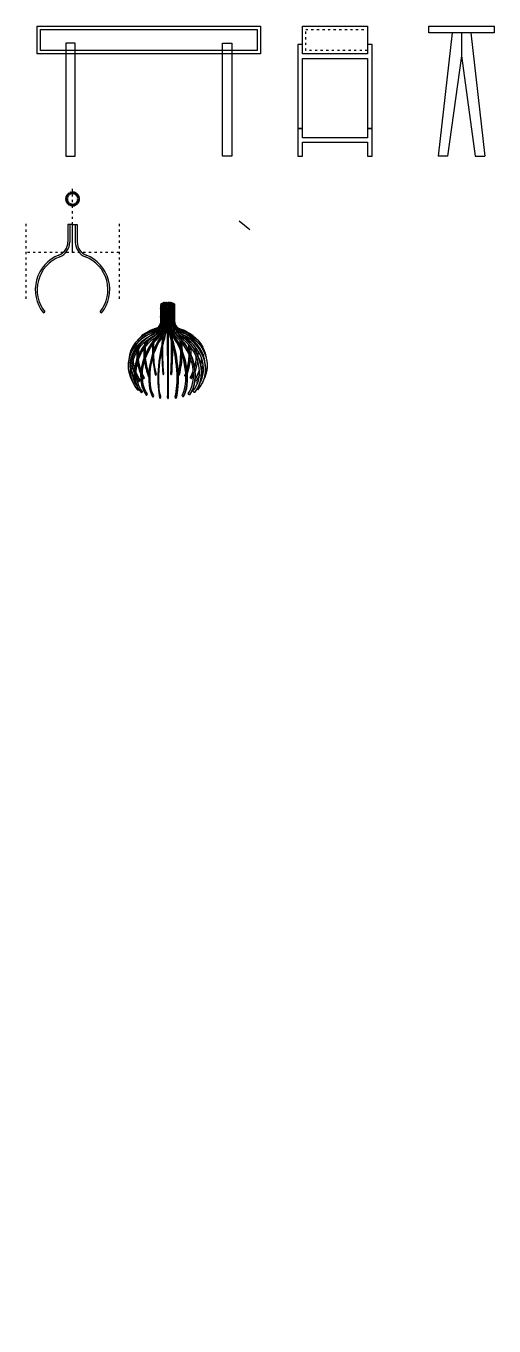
# Model space of a CAD drawing. Header units: millimetres. Extents: x 7085 to 25803, y -5245 to 9436.
# Drawn here: x 23289 to 25803, y -5245 to 1739 of the extents above; entities that cross this region are included whole.
import ezdxf

# ---------------------------------------------------------------- set-up
doc = ezdxf.new("R2010")
doc.units = ezdxf.units.MM
doc.linetypes.add('ACAD_ISO03W100', pattern=[30, 12, -18])
doc.layers.add('PV-1206', color=7, linetype='Continuous')

# ---------------------------------------------------------------- blocks, each defined once
blk = doc.blocks.new('*U47')
at = {"layer": 'PV-1206'}
for p, q in [((15239.6, -9907.1, 5464.9), (15239.5, -9907.6, 5463.8)), ((15282.2, -9880.9, 5578.7), (15281.5, -9880.9, 5577.7)), ((15340.3, -9895.5, 5642), (15339.1, -9895, 5641)), ((15381.6, -9916.1, 5668.4), (15380, -9915.1, 5667.5)), ((15460.1, -9912, 5797.1), (15438.5, -9937.5, 5717.2)), ((15460.3, -9914, 5793.8), (15438.8, -9939.5, 5713.9)), ((15462.4, -9917.4, 5790.8), (15440.8, -9942.9, 5710.9)), ((15454.7, -9918.7, 5776.5), (15455.4, -9917.9, 5779.1)), ((15454.8, -9918.2, 5777.6), (15455.5, -9917.4, 5780.1)), ((15454.9, -9918.1, 5778), (15455.6, -9917.3, 5780.6)), ((15460, -9912.5, 5796.1), (15455.4, -9917.9, 5779.1)), ((15456.3, -9918.7, 5779.1), (15455.4, -9917.9, 5779.1)), ((15455.5, -9917.4, 5780.1), (15455.5, -9917.4, 5780.1)), ((15460.8, -9915, 5792.8), (15456.2, -9920.4, 5775.8)), ((15460.1, -9912, 5797.1), (15460, -9912.5, 5796.1)), ((15467.6, -9918.9, 5796.3), (15460, -9912.5, 5796.1)), ((15467.8, -9918.4, 5797.4), (15460.1, -9912, 5797.1)), ((15460.9, -9911.5, 5799.4), (15460.3, -9912.2, 5797.2)), ((15460.3, -9914, 5793.8), (15460.8, -9915, 5792.8)), ((15467.9, -9919.8, 5795), (15460.3, -9914, 5793.8)), ((15468.3, -9920.7, 5794), (15460.8, -9915, 5792.8)), ((15461.6, -9911.5, 5800.5), (15460.9, -9911.5, 5799.4)), ((15468.3, -9918.1, 5798.8), (15460.9, -9911.5, 5799.4)), ((15469, -9918.1, 5799.8), (15461.6, -9911.5, 5800.5)), ((15462.4, -9917.4, 5790.8), (15463.4, -9918.8, 5789.9)), ((15469.3, -9922.2, 5792.7), (15462.4, -9917.4, 5790.8)), ((15463.4, -9912.4, 5801.7), (15463.1, -9912.8, 5800.4)), ((15464.6, -9912.9, 5802.6), (15463.4, -9912.4, 5801.7)), ((15470, -9918.7, 5800.2), (15463.4, -9912.4, 5801.7)), ((15471.2, -9919.2, 5801.1), (15464.6, -9912.9, 5802.6)), ((15467.7, -9914.4, 5804.6), (15467.1, -9915.2, 5802.1)), ((15469.4, -9915.4, 5805.4), (15467.7, -9914.4, 5804.6)), ((15473.1, -9920.2, 5802.3), (15467.7, -9914.4, 5804.6)), ((15467.7, -9918.8, 5796.4), (15468.3, -9918.1, 5798.8)), ((15469, -9918.1, 5799.8), (15468.3, -9918.1, 5798.8)), ((15474.7, -9921.1, 5803.2), (15469.4, -9915.4, 5805.4)), ((15473.3, -9917.9, 5807), (15472.6, -9918.8, 5804.1)), ((15475.4, -9919.2, 5807.6), (15473.3, -9917.9, 5807)), ((15477.1, -9922.6, 5804.1), (15473.3, -9917.9, 5807)), ((15251.2, -9964.9, 5377), (15251.6, -9965.9, 5376)), ((15252.9, -9968.4, 5373.4), (15256.9, -9969.9, 5376.9)), ((15261.8, -9957.4, 5407.3), (15262.7, -9957.8, 5408)), ((15262.5, -9983.4, 5360.9), (15263.5, -9984.8, 5360)), ((15263.4, -9957.8, 5409), (15262.7, -9957.8, 5408)), ((15263.5, -9984.8, 5360), (15270.4, -9986.8, 5366.8)), ((15268.5, -9958.1, 5416.5), (15275.1, -9961.3, 5420.7)), ((15276.3, -9961.8, 5421.6), (15275.1, -9961.3, 5420.7)), ((15288.7, -9968.1, 5429.3), (15294.3, -9970.9, 5432.9)), ((15290.4, -9969.1, 5430.2), (15288.7, -9968.1, 5429.3)), ((15290.4, -9969.1, 5430.2), (15296, -9971.9, 5433.8)), ((15296, -9971.9, 5433.8), (15294.3, -9970.9, 5432.9)), ((15314.6, -9984.3, 5439.8), (15314.9, -9984.4, 5440)), ((15314.9, -9984.5, 5439.9), (15314.6, -9984.3, 5439.8)), ((15410.2, -9934, 5679.8), (15408.2, -9932.6, 5679.2)), ((15443.2, -9932.3, 5733.9), (15438.4, -9938, 5716.2)), ((15444, -9934.8, 5730.7), (15439.2, -9940.4, 5712.9)), ((15446.6, -9938.6, 5727.7), (15441.8, -9944.2, 5710)), ((15443.2, -9932.3, 5733.9), (15443.9, -9931.5, 5736.5)), ((15443.3, -9931.8, 5735), (15444, -9931, 5737.5)), ((15443.3, -9931.8, 5735), (15443.3, -9931.8, 5735)), ((15443.4, -9931.7, 5735.4), (15444.1, -9930.8, 5738)), ((15443.6, -9933.8, 5731.7), (15444.2, -9933, 5734.2)), ((15443.6, -9933.8, 5731.7), (15443.6, -9933.8, 5731.7)), ((15454.7, -9918.7, 5776.5), (15443.9, -9931.5, 5736.5)), ((15444.9, -9932.3, 5736.5), (15443.9, -9931.5, 5736.5)), ((15444, -9931, 5737.5), (15444, -9931, 5737.5)), ((15444, -9934.8, 5730.7), (15444.7, -9934, 5733.2)), ((15444.2, -9933, 5734.2), (15444.3, -9933, 5734.2)), ((15465.8, -9922.3, 5787.2), (15444.3, -9947.8, 5707.2)), ((15455.5, -9921.2, 5773.2), (15444.7, -9934, 5733.2)), ((15446.9, -9935.7, 5733.6), (15444.7, -9934, 5733.2)), ((15445.6, -9937.2, 5728.6), (15446.3, -9936.4, 5731.2)), ((15445.6, -9937.2, 5728.6), (15445.6, -9937.2, 5728.6)), ((15450.8, -9943.5, 5725.3), (15445.7, -9949.4, 5706.5)), ((15446.3, -9936.4, 5731.2), (15446.3, -9936.4, 5731.2)), ((15446.6, -9938.6, 5727.7), (15447.3, -9937.8, 5730.3)), ((15447.6, -9966.6, 5677.9), (15447.1, -9966.2, 5677.9)), ((15458.1, -9925, 5770.3), (15447.3, -9937.8, 5730.3)), ((15450.7, -9940.1, 5731.2), (15447.3, -9937.8, 5730.3)), ((15449.5, -9963.2, 5687.2), (15449, -9962.8, 5687.2)), ((15449.3, -9941.8, 5726), (15450, -9941, 5728.5)), ((15449.3, -9941.8, 5726), (15449.3, -9941.8, 5726)), ((15470.9, -9927.8, 5785.1), (15449.4, -9953.2, 5705.2)), ((15450, -9941, 5728.5), (15450, -9941, 5728.5)), ((15450.8, -9943.5, 5725.3), (15451.5, -9942.7, 5727.8)), ((15456.3, -9949.1, 5723.4), (15451.3, -9955.1, 5704.7)), ((15462.3, -9929.9, 5767.8), (15451.5, -9942.7, 5727.8)), ((15456, -9945.4, 5729.8), (15451.5, -9942.7, 5727.8)), ((15454.4, -9947.3, 5723.9), (15455.1, -9946.5, 5726.5)), ((15454.4, -9947.3, 5723.9), (15454.4, -9947.3, 5723.9)), ((15454.8, -9918.2, 5777.6), (15454.8, -9918.3, 5777.6)), ((15455, -9920.3, 5774.3), (15455.7, -9919.5, 5776.8)), ((15455, -9920.3, 5774.3), (15455, -9920.3, 5774.3)), ((15455.1, -9946.5, 5726.5), (15455.1, -9946.5, 5726.5)), ((15455.5, -9921.2, 5773.3), (15456.2, -9920.4, 5775.8)), ((15460.7, -9953.3, 5722.6), (15455.6, -9959.2, 5703.9)), ((15455.7, -9919.5, 5776.8), (15455.7, -9919.5, 5776.8)), ((15455.7, -9957.2, 5707.8), (15459.7, -9952.4, 5722.8)), ((15458.4, -9922.1, 5776.1), (15456.2, -9920.4, 5775.8)), ((15456.3, -9949.1, 5723.4), (15457, -9948.3, 5726)), ((15467.8, -9935.6, 5766), (15457, -9948.3, 5726)), ((15461.5, -9950.4, 5729.1), (15457, -9948.3, 5726)), ((15457.1, -9923.7, 5771.2), (15457.8, -9922.9, 5773.8)), ((15457.1, -9923.7, 5771.2), (15457.1, -9923.7, 5771.2)), ((15457.8, -9922.9, 5773.8), (15457.8, -9922.9, 5773.8)), ((15479.3, -9935.7, 5783.5), (15457.8, -9961.2, 5703.6)), ((15458.1, -9925, 5770.3), (15458.8, -9924.2, 5772.9)), ((15463.4, -9918.8, 5789.9), (15458.8, -9924.2, 5772.9)), ((15462.2, -9926.6, 5773.8), (15458.8, -9924.2, 5772.9)), ((15460.5, -9961.6, 5707.1), (15464.6, -9956.8, 5722.2)), ((15460.7, -9953.3, 5722.6), (15461.4, -9952.5, 5725.2)), ((15460.7, -9953.3, 5722.6), (15460.7, -9953.3, 5722.6)), ((15460.8, -9928.2, 5768.6), (15461.5, -9927.4, 5771.1)), ((15460.8, -9928.2, 5768.6), (15460.8, -9928.2, 5768.6)), ((15472.1, -9939.7, 5765.2), (15461.4, -9952.4, 5725.2)), ((15461.4, -9952.5, 5725.2), (15461.4, -9952.5, 5725.2)), ((15461.5, -9927.4, 5771.1), (15461.5, -9927.4, 5771.1)), ((15461.5, -9950.4, 5729.1), (15471.2, -9938.8, 5765.3)), ((15462.3, -9929.9, 5767.8), (15463, -9929.1, 5770.4)), ((15467.6, -9959.4, 5722.1), (15462.6, -9965.4, 5703.4)), ((15462.8, -9955.2, 5722.4), (15463.5, -9954.4, 5724.9)), ((15467.3, -9924, 5786.4), (15463, -9929.1, 5770.4)), ((15467.5, -9931.8, 5772.4), (15463, -9929.1, 5770.4)), ((15470.3, -9923.6, 5791.8), (15463.4, -9918.8, 5789.9)), ((15463.4, -9964.2, 5706.9), (15467.5, -9959.4, 5722.1)), ((15466.3, -9954.9, 5728.4), (15463.5, -9954.4, 5724.9)), ((15486.4, -9941.9, 5783.3), (15464.9, -9967.3, 5703.4)), ((15467.3, -9924, 5786.4), (15465.8, -9922.3, 5787.2)), ((15471.7, -9925.9, 5789.8), (15465.8, -9922.3, 5787.2)), ((15465.9, -9933.7, 5766.5), (15466.6, -9932.9, 5769.1)), ((15465.9, -9933.7, 5766.5), (15465.9, -9933.7, 5766.5)), ((15466.3, -9954.9, 5728.4), (15476.1, -9943.2, 5764.8)), ((15466.6, -9932.9, 5769.1), (15466.6, -9932.9, 5769.1)), ((15467.3, -9919.3, 5794.9), (15467.6, -9918.9, 5796.3)), ((15473.2, -9927.5, 5789.1), (15467.3, -9924, 5786.4)), ((15467.8, -9918.4, 5797.4), (15467.6, -9918.9, 5796.3)), ((15467.6, -9959.4, 5722.1), (15468.3, -9958.6, 5724.7)), ((15467.7, -9919.6, 5795), (15469, -9918.1, 5799.8)), ((15467.8, -9935.6, 5766), (15468.5, -9934.8, 5768.6)), ((15467.9, -9919.8, 5795), (15468.3, -9920.7, 5794)), ((15467.9, -9921.3, 5792.3), (15468.3, -9920.7, 5794)), ((15468.3, -9920.7, 5794), (15470, -9918.7, 5800.2)), ((15479.1, -9945.9, 5764.7), (15468.3, -9958.6, 5724.7)), ((15468.3, -9958.6, 5724.7), (15469.2, -9957.4, 5728.2)), ((15472.8, -9929.6, 5784.6), (15468.5, -9934.8, 5768.6)), ((15472.9, -9936.8, 5771.7), (15468.5, -9934.8, 5768.6)), ((15468.7, -9968.6, 5707.1), (15472.8, -9963.7, 5722.3)), ((15468.9, -9921.9, 5792.6), (15471.2, -9919.2, 5801.1)), ((15469.2, -9957.4, 5728.2), (15479, -9945.8, 5764.7)), ((15469.3, -9922.2, 5792.7), (15470.3, -9923.6, 5791.8)), ((15469.5, -9924.5, 5788.8), (15470.3, -9923.6, 5791.8)), ((15474.8, -9965.4, 5722.4), (15469.8, -9971.3, 5703.7)), ((15469.9, -9961.4, 5722.1), (15470.6, -9960.5, 5724.7)), ((15469.9, -9961.4, 5722.1), (15469.9, -9961.4, 5722.1)), ((15471.2, -9919.2, 5801.1), (15470, -9918.7, 5800.2)), ((15470.2, -9923.5, 5791.9), (15473.1, -9920.2, 5802.3)), ((15470.6, -9960.5, 5724.7), (15470.6, -9960.5, 5724.7)), ((15472.8, -9929.6, 5784.6), (15470.9, -9927.8, 5785.1)), ((15475.4, -9929.8, 5788.2), (15470.9, -9927.8, 5785.1)), ((15471, -9925.5, 5789.5), (15474.7, -9921.1, 5803.2)), ((15473.2, -9927.5, 5789.1), (15471.7, -9925.9, 5789.8)), ((15472.1, -9939.7, 5765.2), (15472.8, -9938.9, 5767.8)), ((15472.1, -9939.7, 5765.2), (15472.2, -9939.7, 5765.2)), ((15493.6, -9947.7, 5783.9), (15472.1, -9973.1, 5704)), ((15472.4, -9928.4, 5786.1), (15473.2, -9927.5, 5789.1)), ((15477.3, -9931.7, 5787.7), (15472.8, -9929.6, 5784.6)), ((15477.2, -9933.8, 5783.8), (15472.8, -9938.9, 5767.8)), ((15472.8, -9938.9, 5767.8), (15472.8, -9938.9, 5767.8)), ((15472.9, -9936.8, 5771.7), (15477.3, -9931.7, 5787.7)), ((15474.7, -9921.1, 5803.2), (15473.1, -9920.2, 5802.3)), ((15473.1, -9927.4, 5789.1), (15477.1, -9922.6, 5804.1)), ((15473.6, -9950.5, 5747.7), (15478.2, -9945.1, 5764.7)), ((15473.9, -9972.5, 5707.9), (15477.9, -9967.8, 5722.8)), ((15474.3, -9941.7, 5764.9), (15475, -9940.8, 5767.5)), ((15474.5, -9961.8, 5728.4), (15484.3, -9950.2, 5764.8)), ((15475.5, -9964.6, 5725), (15474.5, -9961.8, 5728.4)), ((15474.8, -9929.1, 5788.7), (15479.1, -9924, 5804.8)), ((15474.8, -9965.4, 5722.4), (15475.5, -9964.6, 5725)), ((15477.7, -9941.3, 5771), (15475, -9940.8, 5767.5)), ((15479.1, -9924, 5804.8), (15475.4, -9919.2, 5807.6)), ((15477.3, -9931.7, 5787.7), (15475.4, -9929.8, 5788.2)), ((15486.3, -9951.8, 5765), (15475.5, -9964.6, 5725)), ((15477.6, -9931.1, 5789.4), (15475.8, -9927.9, 5792.4)), ((15481.9, -9970.7, 5723.6), (15476.8, -9976.7, 5704.8)), ((15479.1, -9924, 5804.8), (15477.1, -9922.6, 5804.1)), ((15477.1, -9967.2, 5722.7), (15477.8, -9966.3, 5725.3)), ((15477.1, -9967.1, 5722.7), (15477.1, -9967.2, 5722.7)), ((15477.2, -9933.8, 5783.8), (15479.3, -9935.7, 5783.5)), ((15479.9, -9934.2, 5787.2), (15477.2, -9933.8, 5783.8)), ((15477.6, -9931.1, 5789.4), (15481.9, -9926, 5805.4)), ((15477.7, -9941.3, 5771), (15482.1, -9936.2, 5787)), ((15477.8, -9966.3, 5725.3), (15477.8, -9966.3, 5725.3)), ((15479.9, -9922.5, 5808.7), (15478.9, -9923.7, 5804.9)), ((15478.9, -9955, 5747.6), (15483.5, -9949.5, 5764.8)), ((15480.5, -9954.6, 5750.9), (15478.9, -9955, 5747.6)), ((15500.5, -9952.7, 5785.3), (15479, -9978.2, 5705.4)), ((15479.1, -9945.9, 5764.7), (15479.8, -9945, 5767.2)), ((15482.1, -9936.2, 5787), (15479.3, -9935.7, 5783.5)), ((15479.7, -9965.7, 5729.2), (15489.4, -9954.2, 5765.4)), ((15482.6, -9969.9, 5726.1), (15479.7, -9965.7, 5729.2)), ((15479.8, -9932.7, 5789.8), (15484.1, -9927.6, 5805.8)), ((15484.1, -9939.9, 5783.3), (15479.8, -9945, 5767.2)), ((15479.8, -9945, 5767.2), (15480.7, -9943.8, 5770.8)), ((15482.1, -9924.1, 5809.1), (15479.9, -9922.5, 5808.7)), ((15481.9, -9926, 5805.4), (15479.9, -9922.5, 5808.7)), ((15479.9, -9934.2, 5787.2), (15482.1, -9936.2, 5787)), ((15480.7, -9943.8, 5770.8), (15485, -9938.7, 5786.8)), ((15481.4, -9947.8, 5764.7), (15482.1, -9947, 5767.3)), ((15481.4, -9947.8, 5764.7), (15481.4, -9947.8, 5764.7)), ((15484.1, -9927.6, 5805.8), (15481.9, -9926, 5805.4)), ((15481.9, -9970.7, 5723.6), (15482.6, -9969.9, 5726.1)), ((15484.1, -9927.6, 5805.8), (15482.1, -9924.1, 5809.1)), ((15482.1, -9947, 5767.3), (15482.1, -9947, 5767.3)), ((15493.4, -9957.1, 5766.1), (15482.6, -9969.9, 5726.1)), ((15487, -9927.9, 5809.7), (15482.7, -9933.1, 5793.7)), ((15482.8, -9935.1, 5790.2), (15487.1, -9930, 5806.2)), ((15488.3, -9975.1, 5725.5), (15483.5, -9980.8, 5707.7)), ((15483.7, -9959.5, 5746.9), (15488.7, -9953.6, 5765.3)), ((15484.7, -9959.8, 5747.8), (15483.7, -9959.5, 5746.9)), ((15484, -9972.2, 5724.1), (15484.7, -9971.4, 5726.6)), ((15484, -9972.2, 5724.1), (15484, -9972.2, 5724.1)), ((15485, -9938.7, 5786.8), (15484.1, -9939.9, 5783.3)), ((15484.1, -9939.9, 5783.3), (15486.4, -9941.9, 5783.3)), ((15484.7, -9971.4, 5726.7), (15484.7, -9971.4, 5726.6)), ((15485, -9938.7, 5786.8), (15487.3, -9940.7, 5786.8)), ((15485.1, -9936.9, 5790.3), (15489.4, -9931.8, 5806.3)), ((15506.9, -9956.5, 5788.4), (15485.4, -9981.9, 5708.5)), ((15489, -9974.3, 5728), (15485.6, -9970.4, 5729.9)), ((15486, -9948.2, 5771), (15490.3, -9943.1, 5787)), ((15487, -9951, 5767.6), (15486, -9948.2, 5771)), ((15486.3, -9951.8, 5765), (15487, -9951, 5767.6)), ((15487.3, -9940.7, 5786.8), (15486.4, -9941.9, 5783.3)), ((15487, -9927.9, 5809.7), (15489.3, -9929.8, 5809.9)), ((15487.1, -9930, 5806.2), (15487, -9927.9, 5809.7)), ((15491.3, -9945.9, 5783.6), (15487, -9951, 5767.6)), ((15487.1, -9930, 5806.2), (15489.4, -9931.8, 5806.3)), ((15488.1, -9939.5, 5790.3), (15492.4, -9934.3, 5806.4)), ((15488.3, -9975.1, 5725.5), (15489, -9974.3, 5728)), ((15488.6, -9953.6, 5765.3), (15489.3, -9952.8, 5767.8)), ((15488.6, -9953.6, 5765.3), (15488.6, -9953.6, 5765.3)), ((15499.8, -9961.6, 5768), (15489, -9974.3, 5728)), ((15493.7, -9978.3, 5728), (15489, -9984, 5710.2)), ((15489.4, -9931.8, 5806.3), (15489.3, -9929.8, 5809.9)), ((15489.3, -9952.8, 5767.8), (15489.3, -9952.8, 5767.8)), ((15490.2, -9976.3, 5726.2), (15490.9, -9975.5, 5728.7)), ((15490.2, -9976.3, 5726.2), (15490.2, -9976.3, 5726.2)), ((15490.3, -9941.4, 5790.2), (15494.7, -9936.3, 5806.2)), ((15492.2, -9941, 5793.7), (15490.3, -9941.4, 5790.2)), ((15490.3, -9943.1, 5787), (15491.3, -9945.9, 5783.6)), ((15490.3, -9943.1, 5787), (15492.6, -9944.9, 5787.3)), ((15511.9, -9959.2, 5791), (15490.4, -9984.7, 5711.1)), ((15490.9, -9975.5, 5728.8), (15490.9, -9975.5, 5728.7)), ((15491.2, -9952.2, 5771.8), (15495.5, -9947.1, 5787.8)), ((15494.1, -9956.3, 5768.7), (15491.2, -9952.2, 5771.8)), ((15491.3, -9945.9, 5783.6), (15493.6, -9947.7, 5783.9)), ((15494.4, -9977.5, 5730.5), (15491.6, -9974.6, 5731.4)), ((15496.5, -9935.9, 5809.8), (15492.2, -9941, 5793.7)), ((15492.4, -9934.3, 5806.4), (15494.2, -9934, 5809.9)), ((15492.4, -9934.3, 5806.4), (15494.7, -9936.3, 5806.2)), ((15492.6, -9944.9, 5787.3), (15493.6, -9947.7, 5783.9)), ((15497.8, -9980.1, 5730.9), (15493, -9985.8, 5713.2)), ((15493.1, -9944, 5789.9), (15497.5, -9938.9, 5805.9)), ((15493.4, -9957.1, 5766.2), (15494.1, -9956.3, 5768.7)), ((15493.7, -9978.3, 5728), (15494.4, -9977.5, 5730.5)), ((15515.5, -9960.6, 5794.1), (15494, -9986, 5714.2)), ((15498.4, -9951.2, 5784.7), (15494.1, -9956.3, 5768.7)), ((15494.2, -9934, 5809.9), (15496.5, -9935.9, 5809.8)), ((15505.2, -9964.8, 5770.5), (15494.4, -9977.5, 5730.5)), ((15494.7, -9936.3, 5806.2), (15496.5, -9935.9, 5809.8)), ((15495.2, -9945.9, 5789.5), (15499.5, -9940.8, 5805.5)), ((15498.7, -9947.1, 5792.7), (15495.2, -9945.9, 5789.5)), ((15495.2, -9979.1, 5728.9), (15495.9, -9978.2, 5731.4)), ((15495.2, -9979.1, 5728.9), (15495.2, -9979.1, 5728.9)), ((15500.2, -9980.4, 5734.2), (15495.4, -9986, 5716.5)), ((15495.5, -9947.1, 5787.8), (15498.4, -9951.2, 5784.7)), ((15495.5, -9947.1, 5787.8), (15497.6, -9948.6, 5788.4)), ((15495.5, -9958.7, 5766.7), (15496.2, -9957.9, 5769.2)), ((15495.5, -9958.7, 5766.7), (15495.5, -9958.7, 5766.7)), ((15517.4, -9960.3, 5797.4), (15495.8, -9985.8, 5717.5)), ((15495.9, -9978.2, 5731.4), (15495.9, -9978.2, 5731.4)), ((15496.2, -9957.8, 5769.2), (15496.2, -9957.9, 5769.2)), ((15498.5, -9979.3, 5733.5), (15496.5, -9977.5, 5733.8)), ((15500.5, -9960.7, 5770.6), (15497.1, -9956.8, 5772.5)), ((15497.5, -9938.9, 5805.9), (15501.1, -9940.1, 5809.2)), ((15497.5, -9938.9, 5805.9), (15499.5, -9940.8, 5805.5)), ((15497.6, -9948.3, 5788.8), (15502, -9943.2, 5804.9)), ((15497.6, -9948.6, 5788.4), (15500.5, -9952.7, 5785.3)), ((15497.8, -9980.1, 5730.9), (15498.5, -9979.3, 5733.5)), ((15498.4, -9951.2, 5784.7), (15500.5, -9952.7, 5785.3)), ((15509.3, -9966.6, 5773.5), (15498.5, -9979.3, 5733.5)), ((15498.7, -9980.4, 5732), (15499.4, -9979.6, 5734.5)), ((15498.7, -9980.4, 5732), (15498.7, -9980.4, 5732)), ((15499.3, -9950.1, 5788.2), (15503.7, -9945, 5804.3)), ((15500.1, -9950.5, 5788.6), (15499.3, -9950.1, 5788.2)), ((15499.4, -9979.6, 5734.5), (15499.4, -9979.6, 5734.5)), ((15499.5, -9940.8, 5805.5), (15503.1, -9942.1, 5808.8)), ((15499.5, -9951.2, 5786.4), (15500.5, -9950, 5790.2)), ((15499.8, -9961.6, 5768), (15500.5, -9960.7, 5770.6)), ((15500.9, -9979.6, 5736.8), (15500, -9978.8, 5736.8)), ((15500.2, -9980.4, 5734.2), (15500.9, -9979.6, 5736.8)), ((15502.3, -9951.2, 5790.9), (15500.5, -9950, 5790.2)), ((15500.5, -9950, 5790.2), (15505.1, -9955.3, 5787.6)), ((15505.1, -9955.3, 5787.6), (15500.5, -9960.7, 5770.6)), ((15500.6, -9980.2, 5735.3), (15501.3, -9979.3, 5737.8)), ((15500.6, -9980.1, 5735.3), (15500.6, -9980.2, 5735.3)), ((15500.7, -9980.1, 5735.4), (15501.4, -9979.3, 5738)), ((15511.7, -9966.8, 5776.7), (15500.9, -9979.6, 5736.8)), ((15501.1, -9940.1, 5809.2), (15503.1, -9942.1, 5808.8)), ((15501.3, -9979.3, 5737.8), (15501.3, -9979.3, 5737.8)), ((15501.7, -9962.7, 5768.8), (15502.4, -9961.9, 5771.3)), ((15501.7, -9962.7, 5768.8), (15501.7, -9962.7, 5768.8)), ((15502, -9943.2, 5804.9), (15507.2, -9946, 5807.8)), ((15502, -9943.2, 5804.9), (15503.7, -9945, 5804.3)), ((15503.1, -9942.1, 5808.8), (15502.1, -9943.3, 5804.9)), ((15502.3, -9951.1, 5790.9), (15505.6, -9947.2, 5803.3)), ((15502.3, -9951.2, 5790.9), (15506.9, -9956.5, 5788.4)), ((15502.4, -9961.9, 5771.3), (15502.4, -9961.9, 5771.3)), ((15505.9, -9963.9, 5773.1), (15503.1, -9961.1, 5774)), ((15503.6, -9952.6, 5790.3), (15506.9, -9948.7, 5802.5)), ((15503.7, -9945, 5804.3), (15508.9, -9947.8, 5807.1)), ((15504, -9953.1, 5790), (15504.5, -9952.4, 5792)), ((15506, -9953.2, 5792.9), (15504.5, -9952.4, 5792)), ((15504.5, -9952.4, 5792), (15510.5, -9958.5, 5790.1)), ((15506.9, -9956.5, 5788.4), (15505.1, -9955.3, 5787.6)), ((15505.2, -9964.8, 5770.5), (15505.9, -9963.9, 5773.1)), ((15505.6, -9947.2, 5803.3), (15512.1, -9951.4, 5805.6)), ((15505.6, -9947.2, 5803.3), (15506.9, -9948.7, 5802.5)), ((15505.9, -9953.1, 5792.9), (15508.2, -9950.4, 5801.3)), ((15510.5, -9958.5, 5790.1), (15505.9, -9963.9, 5773.1)), ((15506, -9953.2, 5792.9), (15511.9, -9959.2, 5791)), ((15506.7, -9965.5, 5771.5), (15507.4, -9964.7, 5774)), ((15506.7, -9965.5, 5771.5), (15506.7, -9965.5, 5771.5)), ((15506.8, -9954, 5792.6), (15508.9, -9951.6, 5800.4)), ((15506.9, -9948.7, 5802.5), (15513.3, -9952.9, 5804.8)), ((15507.1, -9954.3, 5792.6), (15507.5, -9953.8, 5794.2)), ((15507.2, -9946, 5807.8), (15508.9, -9947.8, 5807.1)), ((15507.4, -9964.7, 5774), (15507.4, -9964.7, 5774)), ((15508.5, -9954.1, 5795.2), (15507.5, -9953.8, 5794.2)), ((15507.5, -9953.8, 5794.2), (15514.5, -9960.3, 5793.1)), ((15510, -9965.7, 5776.1), (15508, -9963.9, 5776.4)), ((15508.9, -9947.8, 5807.1), (15508.1, -9948.8, 5804.2)), ((15508.2, -9950.4, 5801.3), (15515.5, -9955.7, 5802.9)), ((15508.2, -9950.4, 5801.3), (15508.9, -9951.6, 5800.4)), ((15508.5, -9954, 5795.2), (15509.8, -9952.5, 5800.1)), ((15508.5, -9954.1, 5795.2), (15515.5, -9960.6, 5794.1)), ((15508.9, -9951.6, 5800.4), (15516.2, -9956.9, 5801.9)), ((15508.9, -9954.4, 5795.1), (15510, -9953.2, 5799)), ((15509, -9954.5, 5795.1), (15509.4, -9954.1, 5796.6)), ((15509.3, -9966.6, 5773.5), (15510, -9965.7, 5776.1)), ((15509.8, -9953.8, 5797.6), (15509.4, -9954.1, 5796.6)), ((15509.4, -9954.1, 5796.6), (15517, -9960.6, 5796.4)), ((15509.8, -9952.5, 5800.1), (15517.5, -9958.6, 5800.8)), ((15509.8, -9952.5, 5800.1), (15510, -9953.2, 5799)), ((15509.8, -9953.8, 5797.6), (15517.4, -9960.3, 5797.4)), ((15510, -9953.2, 5799), (15517.6, -9959.3, 5799.7)), ((15514.5, -9960.3, 5793.1), (15510, -9965.7, 5776.1)), ((15510.2, -9966.8, 5774.5), (15510.9, -9966, 5777.1)), ((15510.2, -9966.8, 5774.5), (15510.2, -9966.8, 5774.5)), ((15511.9, -9959.2, 5791), (15510.5, -9958.5, 5790.1)), ((15510.9, -9966, 5777.1), (15510.9, -9966, 5777.1)), ((15512.4, -9966, 5779.3), (15511.5, -9965.3, 5779.4)), ((15511.7, -9966.8, 5776.8), (15512.4, -9966, 5779.3)), ((15512.1, -9951.4, 5805.6), (15513.3, -9952.9, 5804.8)), ((15512.1, -9966.5, 5778), (15512.8, -9965.7, 5780.6)), ((15512.1, -9966.6, 5777.9), (15512.8, -9965.8, 5780.4)), ((15512.1, -9966.6, 5777.9), (15512.1, -9966.6, 5777.9)), ((15517, -9960.6, 5796.4), (15512.4, -9966, 5779.3)), ((15513.3, -9952.9, 5804.8), (15512.6, -9953.7, 5802.3)), ((15512.8, -9965.8, 5780.4), (15512.8, -9965.8, 5780.4)), ((15515.5, -9960.6, 5794.1), (15514.5, -9960.3, 5793.1)), ((15515.5, -9955.7, 5802.9), (15516.2, -9956.9, 5801.9)), ((15516.2, -9956.9, 5801.9), (15515.9, -9957.3, 5800.6)), ((15517.6, -9959.3, 5799.7), (15517, -9960, 5797.5)), ((15517.4, -9960.3, 5797.4), (15517, -9960.6, 5796.4)), ((15517.5, -9958.6, 5800.8), (15517.6, -9959.3, 5799.7)), ((15281.3, -10006.5, 5347.6), (15279.8, -10004.9, 5348.3)), ((15281.3, -10006.5, 5347.6), (15287.3, -10007.6, 5354.9)), ((15305.4, -10031.7, 5339), (15303.5, -10029.8, 5339.5)), ((15305.4, -10031.7, 5339), (15310.3, -10031.6, 5346.8)), ((15332, -10056.8, 5334), (15334.1, -10058.8, 5333.8)), ((15334.1, -10058.8, 5333.8), (15337.7, -10057.4, 5341.8)), ((15344.6, -10005.6, 5447.3), (15347.6, -10006.6, 5450.1)), ((15346.8, -10007.2, 5447.7), (15344.6, -10005.6, 5447.3)), ((15346.8, -10007.2, 5447.7), (15349.8, -10008.3, 5450.5)), ((15349.8, -10008.3, 5450.5), (15347.6, -10006.6, 5450.1)), ((15376.6, -10030.5, 5451.4), (15378.2, -10030.4, 5453.9)), ((15376.6, -10030.5, 5451.4), (15378.9, -10032.4, 5451.5)), ((15378.2, -10030.4, 5453.9), (15380.5, -10032.2, 5454.1)), ((15378.9, -10032.4, 5451.5), (15380.5, -10032.2, 5454.1)), ((15409.1, -10056.4, 5454.2), (15411.4, -10058.4, 5454.1)), ((15409.1, -10057.8, 5451.7), (15409.1, -10056.4, 5454.2)), ((15503.8, -10013.1, 5679.9), (15502.1, -10011.3, 5680.5)), ((15525.4, -10037.4, 5669), (15524.1, -10035.8, 5669.8)), ((15363.6, -10084.6, 5332.1), (15365.7, -10082, 5340.2)), ((15363.6, -10084.6, 5332.1), (15365.9, -10086.6, 5332.2)), ((15396.1, -10111.1, 5334.1), (15396.7, -10107.2, 5342.1)), ((15396.1, -10111.1, 5334.1), (15398.4, -10112.9, 5334.3)), ((15409.1, -10057.8, 5451.7), (15411.3, -10059.7, 5451.5)), ((15411.3, -10059.7, 5451.5), (15411.4, -10058.4, 5454.1)), ((15438.2, -10082.8, 5451), (15440.2, -10084.7, 5450.6)), ((15439.6, -10085.5, 5448.2), (15438.2, -10082.8, 5451)), ((15439.6, -10085.5, 5448.2), (15441.6, -10087.4, 5447.8)), ((15441.6, -10087.4, 5447.8), (15440.2, -10084.7, 5450.6)), ((15463.7, -10108, 5444.3), (15465.4, -10109.7, 5443.7)), ((15466.3, -10111.9, 5441.3), (15463.7, -10108, 5444.3)), ((15467.6, -10113.1, 5441.1), (15465.4, -10109.7, 5443.7)), ((15466.3, -10111.9, 5441.3), (15467.5, -10113.2, 5440.8)), ((15551.6, -10073, 5644.4), (15550.9, -10071.8, 5645.4)), ((15576.4, -10126, 5585.7), (15576.2, -10125.3, 5586.7)), ((15427.6, -10134.7, 5339.6), (15426.7, -10129.7, 5347.4)), ((15427.6, -10134.7, 5339.6), (15429.7, -10136.2, 5340.1)), ((15456.3, -10153.6, 5349.5), (15454.1, -10147.8, 5356.8)), ((15458.1, -10154.7, 5350.2), (15456.3, -10153.6, 5349.5)), ((15479.9, -10167.2, 5361.1), (15476.7, -10160.8, 5367.9)), ((15481.4, -10168, 5362), (15479.9, -10167.2, 5361.1)), ((15483.9, -10130.4, 5434.7), (15485.2, -10131.9, 5433.9)), ((15487.5, -10135.3, 5431.2), (15483.9, -10130.4, 5434.7)), ((15488.8, -10136.8, 5430.4), (15485.2, -10131.9, 5433.9)), ((15487.5, -10135.3, 5431.2), (15488.8, -10136.8, 5430.4)), ((15497.3, -10174.5, 5374.7), (15495.4, -10171.3, 5377.6)), ((15502.7, -10155.6, 5417.7), (15499.3, -10150.8, 5421)), ((15503.9, -10176.4, 5381.4), (15504.8, -10176.6, 5382.4)), ((15504.4, -10161.1, 5410.3), (15504.6, -10161.8, 5409.2)), ((15506.6, -10164.7, 5407.1), (15504.6, -10161.8, 5409.2)), ((15562.4, -10175.1, 5474.2), (15562.8, -10174.9, 5475.2))]:
    blk.add_line(p, q, dxfattribs=at)
at = {"layer": 'PV-1206', "extrusion": (-0.596103, -0.704479, 0.385188)}
for centre, major_axis, ratio, start_param, end_param in [((15398.8, -10023.4, 5498.7), (-159.3, 115.8, -34.9), 0.920316, -1.373807, 0.324884), ((15398.8, -10023.4, 5498.6), (-147.7, 58.5, -121.6), 0.874448, -1.852051, 0), ((15399.3, -10024.3, 5497.6), (-147.7, 58.5, -121.6), 0.874448, -1.852051, 0.02171), ((15398.9, -10022.9, 5499.7), (-159.3, 115.8, -34.9), 0.920316, -1.373807, 0), ((15399.3, -10024.4, 5497.6), (-120.6, 15.2, -158.8), 0.773636, -2.116004, -0.242243), ((15400.3, -10025.7, 5496.7), (-120.6, 15.2, -158.8), 0.773636, -2.116004, -0.242243), ((15398.9, -10022.9, 5499.8), (-117.4, 141.9, 77.9), 0.908357, -0.798662, 0.328257), ((15399.4, -10023.2, 5499.9), (60.3, -128.2, -141.1), 0.839323, -2.156681, -1.950249), ((15399.4, -10023.2, 5499.9), (60.3, -128.2, -141.1), 0.839323, -2.429934, -2.336763), ((15399.6, -10022.9, 5500.8), (-117.4, 141.9, 77.9), 0.908357, -0.798662, 0), ((15400.7, -10023.7, 5500.9), (20.7, -108.6, -166.6), 0.717551, -2.260517, -2.05994), ((15400.7, -10023.7, 5500.9), (20.7, -108.6, -166.6), 0.717551, -2.488651, -2.403267), ((15399.4, -10023.2, 5499.9), (-60.3, 128.2, 141.1), 0.839323, -0.415266, 0.176659), ((15402.4, -10024.8, 5501.8), (-5.8, -92.1, -177.4), 0.550692, -2.393274, -2.284208), ((15400.6, -10023.7, 5500.9), (-60.3, 128.2, 141.1), 0.839323, -0.415266, 0), ((15402.4, -10024.8, 5501.8), (-5.8, -92.1, -177.4), 0.550692, -2.543736, -2.516462), ((15400.7, -10023.7, 5500.9), (-20.7, 108.6, 166.6), 0.717551, -0.213828, 0.142296), ((15402.4, -10024.7, 5501.7), (-20.7, 108.6, 166.6), 0.717551, -0.213828, 0), ((15484.2, -9941.5, 5780.6), (-28.6, 24.2), 0.385188, 0.113954, 0.28526), ((15484.2, -9941.5, 5780.6), (-28.6, 24.2), 0.385188, -0.041626, 0.033932), ((15398.9, -10022.9, 5499.8), (117.4, -141.9, -77.9), 0.908357, -2.189511, -2.106232), ((15399.4, -10023.2, 5499.9), (60.3, -128.2, -141.1), 0.839323, -1.809451, -1.683098), ((15400.1, -10026.1, 5495.6), (-97.8, -12.4, -174), 0.624213, -2.253847, -0.380086), ((15401.6, -10027.8, 5494.9), (-97.8, -12.4, -174), 0.624213, -2.253847, -0.380086), ((15400.7, -10023.7, 5500.9), (20.7, -108.6, -166.6), 0.717551, -1.936141, -1.624175), ((15400.7, -10023.7, 5500.9), (20.7, -108.6, -166.6), 0.717551, -1.519378, -1.48166), ((15401.7, -10027.9, 5494.9), (-79.6, -31.5, -180.8), 0.435568, -2.327243, -0.453483), ((15403.6, -10029.7, 5494.4), (-79.6, -31.5, -180.8), 0.435568, -2.327243, -0.453483), ((15402.4, -10024.8, 5501.8), (-5.8, -92.1, -177.4), 0.550692, -1.807145, -1.37531), ((15402.4, -10024.8, 5501.8), (-5.8, -92.1, -177.4), 0.550692, -2.170136, -1.913292), ((15403.7, -10029.9, 5494.4), (-64, -46.3, -183.7), 0.220641, -2.363444, -0.489683), ((15405.8, -10031.8, 5494.1), (-64, -46.3, -183.7), 0.220641, -2.363444, -0.489683), ((15404.6, -10026.2, 5502.4), (-25.4, -78.2, -182.3), 0.349232, -1.784593, -1.319293), ((15404.6, -10026.2, 5502.4), (-25.4, -78.2, -182.3), 0.349232, -2.1879, -1.894306), ((15406.9, -10027.9, 5502.8), (-41.5, -65.6, -184.3), 0.126936, -1.985595, -1.294483), ((15404.6, -10026.2, 5502.4), (-25.4, -78.2, -182.3), 0.349232, -2.387049, -2.293884), ((15382.7, -9897.2, 5704.4), (62.8, -24.8, 51.7), 0.874448, -1.852051, -1.705559), ((15404.6, -10026.2, 5502.4), (-25.4, -78.2, -182.3), 0.349232, -2.502556, -2.495616), ((15389.9, -9908.3, 5695.5), (51.3, -6.5, 67.5), 0.773636, -2.116004, -1.564638), ((15402.4, -10024.8, 5501.8), (5.8, 92.1, 177.4), 0.550692, -0.094922, 0.117339), ((15401.7, -9922.9, 5686.9), (41.6, 5.3, 74), 0.624213, -2.253847, -1.405761), ((15404.5, -10026.1, 5502.4), (5.8, 92.1, 177.4), 0.550692, -0.076778, 0), ((15406.9, -10027.9, 5502.8), (-41.5, -65.6, -184.3), 0.126936, -2.403976, -2.133623), ((15417.9, -9939.7, 5681.2), (33.8, 13.4, 76.8), 0.435568, -2.327243, -1.128614), ((15437.1, -9957.9, 5677.7), (27.2, 19.7, 78.1), 0.220641, -2.363444, -1.164814), ((15445.6, -9923.4, 5753.9), (-10.8, -33.2, -77.5), 0.349232, 0.212988, 0.230074), ((15443.4, -9921.7, 5753.5), (-10.8, -33.2, -77.5), 0.349232, 0.370942, 0.371521), ((15456, -9974.4, 5676.7), (-18.4, -22.3, -69.2), 0.010253, -1.96623, -0.767601), ((15472, -9955.9, 5735.4), (-28.6, 24.2), 0.385188, 0.113954, 0.28526), ((15472, -9955.9, 5735.4), (-28.6, 24.2), 0.385188, 0, 0.033932), ((15472.7, -9955.1, 5738), (-28.6, 24.2), 0.385188, 0.113954, 0.28526), ((15472.7, -9955.1, 5738), (-28.6, 24.2), 0.385188, -0.041626, 0.033932), ((15472, -9955.9, 5735.4), (-28.6, 24.2), 0.385188, 0.365281, 0.536587), ((15472.7, -9955.1, 5738), (-28.6, 24.2), 0.385188, 0.365281, 0.536587), ((15458.3, -9976.4, 5676.7), (-18.4, -22.3, -69.2), 0.010253, -1.96623, -0.767601), ((15472, -9955.9, 5735.4), (28.6, -24.2), 0.385188, -2.524984, -2.353678), ((15464.7, -9938.3, 5756.2), (-17.7, -27.9, -78.3), 0.126936, -0.026651, 0.065618), ((15472.7, -9955.1, 5738), (28.6, -24.2), 0.385188, -2.524984, -2.353678), ((15472, -9955.9, 5735.4), (28.6, -24.2), 0.385188, -2.273657, -2.102351), ((15472.7, -9955.1, 5738), (28.6, -24.2), 0.385188, -2.273657, -2.102351), ((15445.6, -9923.4, 5753.9), (10.8, 33.2, 77.5), 0.349232, -2.42857, -2.288067), ((15467, -9940.2, 5756.4), (-17.7, -27.9, -78.3), 0.126936, 0.333528, 1.111624), ((15483.5, -9942.3, 5778), (-28.6, 24.2), 0.385188, 0.113954, 0.28526), ((15483.5, -9942.3, 5778), (-28.6, 24.2), 0.385188, 0, 0.033932), ((15483.5, -9942.3, 5778), (-28.6, 24.2), 0.385188, 0.365281, 0.536587), ((15484.2, -9941.5, 5780.6), (-28.6, 24.2), 0.385188, 0.365281, 0.536587), ((15472, -9955.9, 5735.4), (28.6, -24.2), 0.385188, -2.022329, -1.851023), ((15472.7, -9955.1, 5738), (28.6, -24.2), 0.385188, -2.022329, -1.851023), ((15483.5, -9942.3, 5778), (28.6, -24.2), 0.385188, -2.524984, -2.353678), ((15477.7, -9992.1, 5677.9), (-12.7, -26.9, -68.8), 0.239418, -1.978744, -0.780115), ((15484.2, -9941.5, 5780.6), (28.6, -24.2), 0.385188, -2.524984, -2.353678), ((15480, -9993.9, 5678.2), (-12.7, -26.9, -68.8), 0.239418, -1.978744, -0.780115), ((15411.6, -10031.9, 5502.9), (53.6, 50.4, 175.2), 0.105483, -0.751558, -0.066891), ((15409.3, -10029.9, 5503), (53.6, 50.4, 175.2), 0.105483, -0.627314, -0.268219), ((15483.5, -9942.3, 5778), (28.6, -24.2), 0.385188, -2.273657, -2.102351), ((15472, -9955.9, 5735.4), (28.6, -24.2), 0.385188, -1.771002, -1.599696), ((15484.2, -9941.5, 5780.6), (28.6, -24.2), 0.385188, -2.273657, -2.102351), ((15472.7, -9955.1, 5738), (28.6, -24.2), 0.385188, -1.771002, -1.599696), ((15483.5, -9942.3, 5778), (28.6, -24.2), 0.385188, -2.022329, -1.851023), ((15484.2, -9941.5, 5780.6), (28.6, -24.2), 0.385188, -2.022329, -1.851023), ((15498.7, -10007.9, 5681.6), (-6.1, -31.8, -67.6), 0.453538, -2.017722, -0.819093), ((15472, -9955.9, 5735.4), (28.6, -24.2), 0.385188, -1.519675, -1.348369), ((15472.7, -9955.1, 5738), (28.6, -24.2), 0.385188, -1.519675, -1.348369), ((15500.9, -10009.4, 5682.1), (-6.1, -31.8, -67.6), 0.453538, -2.017722, -0.819093), ((15483.5, -9942.3, 5778), (28.6, -24.2), 0.385188, -1.771002, -1.599696), ((15472.7, -9955.1, 5738), (-28.6, 24.2), 0.385188, -1.538929, -1.510546), ((15484.2, -9941.5, 5780.6), (28.6, -24.2), 0.385188, -1.771002, -1.599696), ((15518, -10020.5, 5688.5), (2.4, -37.5, -64.9), 0.639162, -2.095374, -0.896745), ((15472, -9955.9, 5735.4), (28.6, -24.2), 0.385188, -1.268347, -1.097041), ((15472.7, -9955.1, 5738), (28.6, -24.2), 0.385188, -1.268347, -1.097041), ((15519.9, -10021.6, 5689.2), (2.4, -37.5, -64.9), 0.639162, -2.095374, -0.896745), ((15484.2, -9941.5, 5780.6), (-28.6, 24.2), 0.385188, -1.39374, -1.328349), ((15483.5, -9942.3, 5778), (28.6, -24.2), 0.385188, -1.519675, -1.348369), ((15533.9, -10029.6, 5696.2), (14.4, -44.3, -58.8), 0.784624, -2.241196, -1.042567), ((15484.2, -9941.5, 5780.6), (28.6, -24.2), 0.385188, -1.519675, -1.348369), ((15535.3, -10030.4, 5697.1), (14.4, -44.3, -58.8), 0.784624, -2.241196, -1.042567), ((15472, -9955.9, 5735.4), (28.6, -24.2), 0.385188, -1.01702, -0.845714), ((15472.7, -9955.1, 5738), (28.6, -24.2), 0.385188, -1.01702, -0.845714), ((15545.5, -10034.5, 5705.3), (32.7, -51.5, -43.6), 0.880785, -2.520881, -1.322252), ((15484.2, -9941.5, 5780.6), (-28.6, 24.2), 0.385188, -1.61477, -1.510546), ((15546.5, -10034.8, 5706.3), (32.7, -51.5, -43.6), 0.880785, -2.520881, -1.322252), ((15552.2, -10034.9, 5715.1), (-54.3, 51, 9.2), 0.921604, 0.123231, 1.32186), ((15483.5, -9942.3, 5778), (28.6, -24.2), 0.385188, -1.268347, -1.097041), ((15552.6, -10034.6, 5716.2), (-54.3, 51, 9.2), 0.921604, 0.123231, 1.32186), ((15484.2, -9941.5, 5780.6), (28.6, -24.2), 0.385188, -1.268347, -1.097041), ((15472, -9955.9, 5735.4), (28.6, -24.2), 0.385188, -0.765692, -0.594386), ((15472.7, -9955.1, 5738), (28.6, -24.2), 0.385188, -0.765692, -0.594386), ((15484.2, -9941.5, 5780.6), (-28.6, 24.2), 0.385188, -1.797352, -1.72536), ((15472, -9955.9, 5735.4), (28.6, -24.2), 0.385188, -0.514365, -0.343059), ((15483.5, -9942.3, 5778), (28.6, -24.2), 0.385188, -1.01702, -0.845714), ((15472.7, -9955.1, 5738), (28.6, -24.2), 0.385188, -0.514365, -0.343059), ((15484.2, -9941.5, 5780.6), (28.6, -24.2), 0.385188, -1.01702, -0.845714), ((15472, -9955.9, 5735.4), (28.6, -24.2), 0.385188, -0.263038, -0.091732), ((15472.7, -9955.1, 5738), (28.6, -24.2), 0.385188, -0.263038, -0.091732), ((15472, -9955.9, 5735.4), (28.6, -24.2), 0.385188, -0.01171, 0), ((15472.7, -9955.1, 5738), (28.6, -24.2), 0.385188, -0.01171, 0.026818), ((15483.5, -9942.3, 5778), (28.6, -24.2), 0.385188, -0.765692, -0.594386), ((15484.2, -9941.5, 5780.6), (28.6, -24.2), 0.385188, -0.765692, -0.594386), ((15483.5, -9942.3, 5778), (28.6, -24.2), 0.385188, -0.514365, -0.343059), ((15484.2, -9941.5, 5780.6), (28.6, -24.2), 0.385188, -0.514365, -0.343059), ((15483.5, -9942.3, 5778), (28.6, -24.2), 0.385188, -0.263038, -0.091732), ((15484.2, -9941.5, 5780.6), (28.6, -24.2), 0.385188, -0.263038, -0.091732), ((15483.5, -9942.3, 5778), (28.6, -24.2), 0.385188, -0.01171, 0), ((15484.2, -9941.5, 5780.6), (28.6, -24.2), 0.385188, -0.01171, 0.026818), ((15405.9, -10031.9, 5494.1), (46.7, 56.4, 175.3), 0.010253, -2.641362, -0.767601), ((15408.3, -10033.9, 5494.1), (32.1, 68.2, 174.4), 0.239418, -2.653876, -0.780115), ((15409.3, -10029.9, 5503), (53.6, 50.4, 175.2), 0.105483, -1.848173, -0.841304), ((15411.6, -10031.9, 5502.9), (53.6, 50.4, 175.2), 0.105483, -1.848173, -0.911857), ((15410.7, -10035.8, 5494.4), (15.4, 80.7, 171.3), 0.453538, -2.692853, -0.819093), ((15411.7, -10032, 5502.9), (67.9, 37.4, 173.5), 0.330165, -1.825587, -1.145092), ((15413.2, -10037.1, 5496), (6, -95, -164.5), 0.639162, 0.371087, 2.244848), ((15415.2, -10038.3, 5496.7), (36.5, -112.3, -148.9), 0.784624, 0.225265, 2.099026), ((15411.7, -10032, 5502.9), (67.9, 37.4, 173.5), 0.330165, -1.023739, -0.79283), ((15413.7, -10033.9, 5502.5), (67.9, 37.4, 173.5), 0.330165, -1.064244, -0.815647), ((15553.6, -10030.6, 5725.1), (-59.4, 32.6, -32.2), 0.904515, -0.247932, 0.75514), ((15411.7, -10032, 5502.9), (67.9, 37.4, 173.5), 0.330165, -0.666212, -0.619547), ((15553.5, -10029.8, 5726.1), (-59.4, 32.6, -32.2), 0.904515, 0.009429, 0.75514), ((15413.7, -10033.9, 5502.5), (67.9, 37.4, 173.5), 0.330165, -0.690852, -0.638258), ((15538.9, -10008.3, 5742.9), (-40.7, 0, -63), 0.704479, 0.036089, 0.201516), ((15548.6, -10021.1, 5734.6), (-50.2, 12.9, -54.2), 0.830592, 0.034125, 0.391656), ((15540.1, -10009.8, 5742.1), (-40.7, 0, -63), 0.704479, 0.000292, 0.201516), ((15549.3, -10022.3, 5733.6), (-50.2, 12.9, -54.2), 0.830592, 0.013927, 0.391656), ((15416.7, -10039, 5497.7), (82.8, -130.5, -110.5), 0.880785, 0.116535, 1.819341), ((15417.7, -10039.3, 5498.8), (137.5, -129.1, -23.4), 0.921604, 0.127817, 1.235332), ((15415.5, -10035.8, 5501.8), (83.8, 21.5, 169.1), 0.534102, -0.465506, -0.464297), ((15413.8, -10034, 5502.4), (83.8, 21.5, 169.1), 0.534102, -0.686126, -0.607871), ((15413.7, -10033.9, 5502.5), (67.9, 37.4, 173.5), 0.330165, -1.825587, -1.184348), ((15413.8, -10034, 5502.4), (83.8, 21.5, 169.1), 0.534102, -1.772862, -1.688253), ((15415.5, -10035.8, 5501.8), (83.8, 21.5, 169.1), 0.534102, -1.772862, -1.720979), ((15415.5, -10035.8, 5501.8), (83.8, 21.5, 169.1), 0.534102, -1.620819, -1.182416), ((15413.8, -10034, 5502.4), (83.8, 21.5, 169.1), 0.534102, -1.588529, -1.156242), ((15416.8, -10037.4, 5501), (103.1, 0, 159.6), 0.704479, -1.375797, -1.055529), ((15413.8, -10034, 5502.4), (83.8, 21.5, 169.1), 0.534102, -1.038403, -0.819468), ((15415.6, -10035.8, 5501.8), (103.1, 0, 159.6), 0.704479, -1.353484, -1.035987), ((15415.5, -10035.8, 5501.8), (83.8, 21.5, 169.1), 0.534102, -1.06499, -0.837242), ((15415.5, -10035.8, 5501.8), (83.8, 21.5, 169.1), 0.534102, -0.7046, -0.619231), ((15415.6, -10035.8, 5501.8), (103.1, 0, 159.6), 0.704479, -0.899778, -0.710755), ((15416.8, -10037.4, 5501), (103.1, 0, 159.6), 0.704479, -0.919054, -0.725223), ((15415.6, -10035.8, 5501.8), (103.1, 0, 159.6), 0.704479, -0.540273, -0.47161), ((15416.8, -10037.4, 5501), (103.1, 0, 159.6), 0.704479, -0.554176, -0.481273), ((15416.9, -10037.4, 5500.9), (127.3, -32.7, 137.2), 0.830592, -0.577155, -0.452406), ((15417.6, -10038.6, 5500), (127.3, -32.7, 137.2), 0.830592, -0.591023, -0.464956), ((15415.6, -10035.8, 5501.8), (103.1, 0, 159.6), 0.704479, -1.672245, -1.463488), ((15416.8, -10037.4, 5501), (103.1, 0, 159.6), 0.704479, -1.672245, -1.486449), ((15417.6, -10038.6, 5500), (127.3, -32.7, 137.2), 0.830592, -1.46553, -1.178954), ((15416.9, -10037.4, 5500.9), (127.3, -32.7, 137.2), 0.830592, -1.449777, -1.161019), ((15417.9, -10038.3, 5500.9), (150.4, -82.7, 81.5), 0.904515, -1.118621, -1.039574), ((15418.1, -10039, 5499.9), (150.4, -82.7, 81.5), 0.904515, -1.118621, -1.053501), ((15417.7, -10039.3, 5498.8), (137.5, -129.1, -23.4), 0.921604, -0.434391, -0.352623), ((15418.1, -10039, 5499.8), (137.5, -129.1, -23.4), 0.921604, -0.430664, -0.34007), ((15418.1, -10039, 5499.9), (150.4, -82.7, 81.5), 0.904515, -0.890635, -0.699343), ((15417.9, -10038.3, 5500.9), (150.4, -82.7, 81.5), 0.904515, -0.879657, -0.684283), ((15417.6, -10038.6, 5500), (127.3, -32.7, 137.2), 0.830592, -1.033524, -0.794431), ((15416.9, -10037.4, 5500.9), (127.3, -32.7, 137.2), 0.830592, -1.017049, -0.778333), ((15418.1, -10039, 5499.9), (150.4, -82.7, 81.5), 0.904515, -0.434378, -0.340414), ((15417.9, -10038.3, 5500.9), (150.4, -82.7, 81.5), 0.904515, -0.425513, -0.326172)]:
    blk.add_ellipse(centre, major_axis=major_axis, ratio=ratio, start_param=start_param, end_param=end_param, dxfattribs=at)
at = {"layer": 'PV-1206', "extrusion": (0.596103, 0.704479, -0.385188)}
for centre, major_axis, ratio, start_param, end_param in [((15399.3, -10024.3, 5497.6), (-140.3, 55.5, -115.5), 0.874448, 0.116795, 1.852051), ((15398.8, -10023.4, 5498.7), (-151.4, 110, -33.1), 0.920316, 0.121842, 1.301199), ((15400.3, -10025.7, 5496.7), (-114.6, 14.5, -150.9), 0.773636, 0.242243, 2.116004), ((15398.9, -10022.9, 5499.8), (-111.6, 134.8, 74), 0.908357, -0.449557, -0.349303), ((15399.6, -10022.9, 5500.8), (-111.6, 134.8, 74), 0.908357, -0.440892, -0.334855), ((15399.4, -10023.2, 5499.9), (-57.3, 121.8, 134.1), 0.839323, -1.072604, -0.827484), ((15400.6, -10023.7, 5500.9), (-57.3, 121.8, 134.1), 0.839323, -1.056485, -0.811116), ((15399.4, -10023.2, 5499.9), (-57.3, 121.8, 134.1), 0.839323, -0.627179, -0.486737), ((15400.6, -10023.7, 5500.9), (-57.3, 121.8, 134.1), 0.839323, -0.613096, -0.473615), ((15400.7, -10023.7, 5500.9), (-19.7, 103.2, 158.3), 0.717551, -0.972813, -0.760133), ((15402.4, -10024.7, 5501.7), (-19.7, 103.2, 158.3), 0.717551, -0.953284, -0.745008), ((15400.7, -10023.7, 5500.9), (-19.7, 103.2, 158.3), 0.717551, -0.590954, -0.501693), ((15402.4, -10024.7, 5501.7), (-19.7, 103.2, 158.3), 0.717551, -0.576408, -0.491354), ((15398.9, -10022.9, 5499.7), (-151.4, 110, -33.1), 0.920316, -0.417513, -0.332278), ((15398.8, -10023.4, 5498.7), (-151.4, 110, -33.1), 0.920316, -0.420668, -0.344343), ((15398.9, -10022.9, 5499.8), (-111.6, 134.8, 74), 0.908357, -0.89669, -0.709405), ((15399.6, -10022.9, 5500.8), (-111.6, 134.8, 74), 0.908357, -0.8863, -0.694556), ((15398.9, -10022.9, 5499.8), (-111.6, 134.8, 74), 0.908357, -1.075099, -1.056071), ((15399.6, -10022.9, 5500.8), (-111.6, 134.8, 74), 0.908357, -1.075099, -1.042694), ((15399.4, -10023.2, 5499.9), (-57.3, 121.8, 134.1), 0.839323, -1.458494, -1.215244), ((15400.6, -10023.7, 5500.9), (-57.3, 121.8, 134.1), 0.839323, -1.458494, -1.197565), ((15401.6, -10027.8, 5494.9), (-92.9, -11.7, -165.3), 0.624213, 0.380086, 2.253847), ((15400.7, -10023.7, 5500.9), (-19.7, 103.2, 158.3), 0.717551, -1.438441, -1.107267), ((15400.7, -10023.7, 5500.9), (-19.7, 103.2, 158.3), 0.717551, -1.659932, -1.545289), ((15402.4, -10024.7, 5501.7), (-19.7, 103.2, 158.3), 0.717551, -1.416872, -1.087355), ((15402.4, -10024.7, 5501.7), (-19.7, 103.2, 158.3), 0.717551, -1.659932, -1.522994), ((15403.6, -10029.7, 5494.4), (75.6, 29.9, 171.7), 0.435568, -2.68811, -0.814349), ((15402.4, -10024.8, 5501.8), (5.5, 87.5, 168.6), 0.550692, -1.710106, -1.259909), ((15404.5, -10026.1, 5502.4), (5.5, 87.5, 168.6), 0.550692, -1.678892, -1.233303), ((15402.4, -10024.8, 5501.8), (5.5, 87.5, 168.6), 0.550692, -1.145514, -0.882127), ((15404.5, -10026.1, 5502.4), (5.5, 87.5, 168.6), 0.550692, -1.118699, -0.863414), ((15405.8, -10031.8, 5494.1), (60.8, 44, 174.6), 0.220641, -2.65191, -0.778149), ((15404.6, -10026.2, 5502.4), (24.1, 74.3, 173.2), 0.349232, -1.8223, -1.292381), ((15402.4, -10024.8, 5501.8), (5.5, 87.5, 168.6), 0.550692, -0.750887, -0.645111), ((15406.8, -10027.8, 5502.8), (24.1, 74.3, 173.2), 0.349232, -1.8223, -1.251164), ((15404.5, -10026.1, 5502.4), (5.5, 87.5, 168.6), 0.550692, -0.731549, -0.63295), ((15404.6, -10026.2, 5502.4), (24.1, 74.3, 173.2), 0.349232, -1.17395, -0.877499), ((15402.4, -10024.8, 5501.8), (5.5, 87.5, 168.6), 0.550692, -0.492604, -0.47871), ((15406.8, -10027.8, 5502.8), (24.1, 74.3, 173.2), 0.349232, -1.131822, -0.853313), ((15404.5, -10026.1, 5502.4), (5.5, 87.5, 168.6), 0.550692, -0.480206, -0.471553), ((15406.9, -10027.9, 5502.8), (39.5, 62.3, 175.1), 0.126936, -1.84711, -1.093433), ((15409.2, -10029.8, 5503), (39.5, 62.3, 175.1), 0.126936, -1.84711, -1.010804), ((15380.8, -9890.3, 5714.2), (59.7, -43.4, 13.1), 0.920316, 0.175178, 1.373807), ((15380.9, -9889.8, 5715.3), (59.7, -43.4, 13.1), 0.920316, 0.175178, 1.373807), ((15404.6, -10026.2, 5502.4), (24.1, 74.3, 173.2), 0.349232, -0.755852, -0.667958), ((15382.2, -9896.3, 5705.4), (-55.4, 21.9, -45.6), 0.874448, -2.488171, -1.289542), ((15382.7, -9897.2, 5704.4), (-55.4, 21.9, -45.6), 0.874448, -2.488171, -1.289542), ((15384.3, -9887.8, 5724.2), (44, -53.2, -29.2), 0.908357, -0.257342, 0.798662), ((15385, -9887.8, 5725.3), (44, -53.2, -29.2), 0.908357, 0.009208, 0.798662), ((15406.8, -10027.8, 5502.8), (24.1, 74.3, 173.2), 0.349232, -0.730121, -0.653187), ((15388.9, -9906.9, 5696.3), (-45.2, 5.7, -59.6), 0.773636, -2.224218, -1.025588), ((15389.9, -9908.3, 5695.5), (-45.2, 5.7, -59.6), 0.773636, -2.224218, -1.025588), ((15392.8, -9890.2, 5732.8), (22.6, -48.1, -52.9), 0.839323, 0.006256, 0.415266), ((15394, -9890.7, 5733.8), (22.6, -48.1, -52.9), 0.839323, 0.027398, 0.415266), ((15400.2, -9921.3, 5687.6), (-36.7, -4.6, -65.3), 0.624213, -2.086375, -0.887745), ((15401.7, -9922.9, 5686.9), (-36.7, -4.6, -65.3), 0.624213, -2.086375, -0.887745), ((15406.2, -9896.9, 5741.4), (7.8, -40.7, -62.5), 0.717551, -0.008395, 0.213828), ((15407.8, -9897.8, 5742.2), (7.8, -40.7, -62.5), 0.717551, 0.027976, 0.213828), ((15416, -9937.9, 5681.7), (-29.8, -11.8, -67.8), 0.435568, -2.012979, -0.814349), ((15417.9, -9939.7, 5681.2), (-29.8, -11.8, -67.8), 0.435568, -2.012979, -0.814349), ((15406.9, -10027.9, 5502.8), (39.5, 62.3, 175.1), 0.126936, -0.930163, -0.627847), ((15409.2, -10029.8, 5503), (39.5, 62.3, 175.1), 0.126936, -0.843146, -0.498094), ((15434.9, -9955.9, 5678), (-24, -17.4, -68.9), 0.220641, -1.976778, -0.778149), ((15437.1, -9957.9, 5677.7), (-24, -17.4, -68.9), 0.220641, -1.976778, -0.778149), ((15456, -9974.4, 5676.7), (20.9, 25.2, 78.4), 0.010253, -2.373992, -1.175363), ((15409.2, -10029.8, 5503), (39.5, 62.3, 175.1), 0.126936, -0.246174, -0.057937), ((15406.9, -10027.9, 5502.8), (39.5, 62.3, 175.1), 0.126936, -0.063042, 0.026651), ((15464.7, -9938.3, 5756.2), (-15.6, -24.6, -69.1), 0.126936, -0.233255, 0.025085), ((15477.7, -9992.1, 5677.9), (14.4, 30.5, 78), 0.239418, -2.361478, -1.162849), ((15486.4, -9956.5, 5756.5), (-24, -22.5, -78.4), 0.105483, 0.039483, 0.937778), ((15498.7, -10007.9, 5681.6), (6.9, 36.1, 76.7), 0.453538, -2.3225, -1.123871), ((15488.6, -9958.5, 5756.3), (24, 22.5, 78.4), 0.105483, -2.522864, -2.02629), ((15411.6, -10031.9, 5502.9), (56.5, 53, 184.4), 0.105483, 0.000509, 0.105071), ((15506.7, -9975, 5754.2), (30.4, 16.7, 77.6), 0.330165, -2.558993, -2.425285), ((15518, -10020.5, 5688.5), (-2.7, 42.5, 73.6), 0.639162, -2.244848, -1.406062), ((15508.8, -9976.9, 5753.8), (30.4, 16.7, 77.6), 0.330165, -2.243587, -2.031585), ((15405.9, -10031.9, 5494.1), (-49.1, -59.4, -184.6), 0.010253, -2.373992, -0.500231), ((15408.2, -10033.8, 5494.1), (-49.1, -59.4, -184.6), 0.010253, -2.373992, -0.500231), ((15408.3, -10033.9, 5494.1), (-33.8, -71.8, -183.6), 0.239418, -2.361478, -0.487717), ((15410.6, -10035.7, 5494.4), (-33.8, -71.8, -183.6), 0.239418, -2.361478, -0.487717), ((15411.6, -10031.9, 5502.9), (-56.5, -53, -184.4), 0.105483, -2.162946, -1.293419), ((15410.7, -10035.8, 5494.4), (-16.2, -84.9, -180.4), 0.453538, -2.3225, -0.448739), ((15412.9, -10037.3, 5494.9), (-16.2, -84.9, -180.4), 0.453538, -2.3225, -0.448739), ((15413.2, -10037.1, 5496), (6.3, -100, -173.1), 0.639162, -2.244848, -0.371087), ((15415.1, -10038.2, 5496.7), (6.3, -100, -173.1), 0.639162, -2.244848, -0.371087), ((15411.6, -10031.9, 5502.9), (-56.5, -53, -184.4), 0.105483, -2.545112, -2.303541), ((15506.7, -9975, 5754.2), (-30.4, -16.7, -77.6), 0.330165, 0.107692, 0.134898), ((15508.8, -9976.9, 5753.8), (-30.4, -16.7, -77.6), 0.330165, 0.244856, 0.266376), ((15415.2, -10038.3, 5496.7), (38.4, -118.2, -156.7), 0.784624, -2.099026, -0.225265), ((15416.6, -10039, 5497.7), (38.4, -118.2, -156.7), 0.784624, -2.099026, -0.225265), ((15533.9, -10029.6, 5696.2), (-16.3, 50.2, 66.6), 0.784624, -2.099026, -1.628619), ((15413.7, -10033.9, 5502.5), (-71.5, -39.3, -182.6), 0.330165, -2.247248, -2.000538), ((15416.7, -10039, 5497.7), (87.2, -137.4, -116.3), 0.880785, -1.819341, 0.05442), ((15413.7, -10033.9, 5502.5), (-71.5, -39.3, -182.6), 0.330165, -2.414412, -2.354302), ((15413.8, -10034, 5502.4), (88.3, 22.7, 178), 0.534102, -0.054854, 0), ((15415.5, -10035.8, 5501.8), (88.3, 22.7, 178), 0.534102, -0.074717, 0.116771), ((15545.5, -10034.5, 5705.3), (-37, 58.4, 49.4), 0.880785, -1.819341, -1.706384), ((15417.6, -10039.3, 5498.7), (87.2, -137.4, -116.3), 0.880785, -1.819341, 0), ((15415.6, -10035.8, 5501.8), (108.5, 0, 168), 0.704479, -0.201516, 0), ((15416.8, -10037.4, 5501), (108.5, 0, 168), 0.704479, -0.201516, 0.138545), ((15416.9, -10037.4, 5500.9), (134, -34.4, 144.4), 0.830592, -0.391656, 0), ((15417.6, -10038.6, 5500), (134, -34.4, 144.4), 0.830592, -0.391656, 0.166484), ((15417.7, -10039.3, 5498.8), (144.7, -135.9, -24.6), 0.921604, -1.32186, 0.33285), ((15418.1, -10039, 5499.8), (144.7, -135.9, -24.6), 0.921604, -1.32186, 0), ((15417.9, -10038.3, 5500.9), (158.3, -87, 85.8), 0.904515, -0.75514, 0), ((15418.1, -10039, 5499.9), (158.3, -87, 85.8), 0.904515, -0.75514, 0.319513), ((15413.7, -10033.9, 5502.5), (-71.5, -39.3, -182.6), 0.330165, -1.89069, -1.316005), ((15415.5, -10035.8, 5501.8), (-88.3, -22.7, -178), 0.534102, -1.882543, -1.457798), ((15415.5, -10035.8, 5501.8), (-88.3, -22.7, -178), 0.534102, -2.214326, -1.990212), ((15415.5, -10035.8, 5501.8), (-88.3, -22.7, -178), 0.534102, -2.41898, -2.328375), ((15415.5, -10035.8, 5501.8), (-88.3, -22.7, -178), 0.534102, -2.558548, -2.541859), ((15416.8, -10037.4, 5501), (-108.5, 0, -168), 0.704479, -2.295375, -2.111366), ((15416.8, -10037.4, 5501), (-108.5, 0, -168), 0.704479, -2.509826, -2.437715), ((15416.8, -10037.4, 5501), (-108.5, 0, -168), 0.704479, -1.575962, -1.469348), ((15417.6, -10038.6, 5500), (-134, 34.4, -144.4), 0.830592, -1.845074, -1.659487), ((15416.8, -10037.4, 5501), (-108.5, 0, -168), 0.704479, -1.987189, -1.683504), ((15418.1, -10039, 5499.9), (-158.3, 87, -85.8), 0.904515, -2.201701, -2.109162), ((15417.6, -10038.6, 5500), (-134, 34.4, -144.4), 0.830592, -2.190102, -1.986705), ((15417.6, -10038.6, 5500), (-134, 34.4, -144.4), 0.830592, -2.453779, -2.369603)]:
    blk.add_ellipse(centre, major_axis=major_axis, ratio=ratio, start_param=start_param, end_param=end_param, dxfattribs=at)

msp = doc.modelspace()

# ---------------------------------------------------------------- linework, layer by layer
for p, q in [((25578.30653, 1703.06227), (25503.30653, 1039.06227)), ((25628.30653, 1703.06227), (25628.30653, 1578.06227)), ((25678.30653, 1703.06227), (25753.30653, 1039.06227)), ((25628.30653, 1578.06227), (25553.70143, 1039.06227)), ((25628.30653, 1578.06227), (25702.91164, 1039.06227)), ((25553.70143, 1039.06227), (25503.30653, 1039.06227)), ((25702.91164, 1039.06227), (25753.30653, 1039.06227)), ((23538.75645, 672.23957), (23513.75645, 672.23957)), ((23513.75645, 672.23957), (23513.75645, 578.41348)), ((23523.75645, 672.23957), (23523.75645, 578.41348)), ((23538.75608, 672.23957), (23563.75608, 672.23957)), ((23538.75645, 522.23957), (23538.75645, 672.23957)), ((23553.75608, 672.23957), (23553.75608, 578.41334)), ((23563.75608, 672.23957), (23563.75608, 578.41334)), ((24433.61915, 692.95673, -20), (24491.29361, 645.24426, -20)), ((23382.63113, 197.23957), (23390.43738, 203.48957)), ((23687.07478, 203.48957), (23694.88103, 197.23957))]:
    msp.add_line(p, q)
at = {"linetype": 'ACAD_ISO03W100'}
for p, q in [((23538.75608, 522.23957), (23538.75608, 876.59102)), ((23288.75608, 675.90236), (23288.75608, 271.80621)), ((23788.75608, 675.90236), (23788.75608, 271.80621)), ((23788.75608, 522.23957), (23288.75608, 522.23957))]:
    msp.add_line(p, q, dxfattribs=at)
for points in [[(23348.95893, 1739.06227), (24548.95893, 1739.06227), (24548.95893, 1589.06227), (23348.95893, 1589.06227)], [(23366.95893, 1721.06227), (24530.95893, 1721.06227), (24530.95893, 1607.06227), (23366.95893, 1607.06227)], [(24773.56212, 1739.06227), (25123.56212, 1739.06227), (25123.56212, 1589.06227), (24773.56212, 1589.06227)], [(25453.30653, 1739.06227), (25803.30653, 1739.06227), (25803.30653, 1703.06227), (25453.30653, 1703.06227)], [(23502.78167, 1039.06227), (23552.78167, 1039.06227), (23552.78167, 1647.06227), (23502.78167, 1647.06227)], [(24395.13619, 1039.06227), (24345.13619, 1039.06227), (24345.13619, 1647.06227), (24395.13619, 1647.06227)], [(25148.56212, 1639.06227), (25123.56212, 1639.06227), (25123.56212, 1589.06227), (24773.56212, 1589.06227), (24773.56212, 1639.06227), (24748.56212, 1639.06227), (24748.56212, 1189.06227), (24773.56212, 1189.06227), (24773.56212, 1564.06227), (25123.56212, 1564.06227), (25123.56212, 1189.06227), (25148.56212, 1189.06227)], [(25148.56212, 1189.06227), (25123.56212, 1189.06227), (25123.56212, 1139.06227), (24773.56212, 1139.06227), (24773.56212, 1189.06227), (24748.56212, 1189.06227), (24748.56212, 1039.06227), (24773.56212, 1039.06227), (24773.56212, 1114.06227), (25123.56212, 1114.06227), (25123.56212, 1039.06227), (25148.56212, 1039.06227)]]:
    msp.add_lwpolyline(points, close=True)
msp.add_lwpolyline([(24791.56212, 1721.06227), (25123.56212, 1721.06227), (25123.56212, 1607.06227), (24791.56212, 1607.06227)], close=True, dxfattribs=at)
msp.add_lwpolyline([(23576.22607, 808.30223), (23566.21514, 808.30223, 0.027293043), (23566.21514, 811.30223), (23576.22607, 811.30223, 0.042852718), (23575.42192, 817.66776), (23565.7255, 815.17814, 0.027293043), (23564.97943, 818.08389), (23574.67585, 820.57351, 0.042852718), (23572.31391, 826.53907), (23563.54127, 821.71627, 0.027293043), (23562.09601, 824.34519), (23570.86865, 829.16799, 0.042852718), (23567.09735, 834.35875), (23559.7997, 827.50579, 0.027293043), (23557.74605, 829.6927), (23565.04371, 836.54565, 0.042852718), (23560.1, 840.63544), (23554.73587, 832.18294, 0.027293043), (23552.20289, 833.79042), (23557.56701, 842.24292, 0.042852718), (23551.76153, 844.97478), (23548.66798, 835.45382, 0.027293043), (23545.81481, 836.38087), (23548.90836, 845.90183, 0.042852718), (23542.60588, 847.10409), (23541.97729, 837.11292, 0.027293043), (23538.98321, 837.30129), (23539.6118, 847.29246, 0.042852718), (23533.20834, 846.88959), (23535.0842, 837.05598, 0.027293043), (23532.13734, 836.49384), (23530.26148, 846.32745, 0.042852718), (23524.15938, 844.34475), (23528.42182, 835.2866, 0.027293043), (23525.70734, 834.00926), (23521.4449, 843.06742, 0.042852718), (23516.02758, 839.62948), (23522.40879, 831.91593, 0.027293043), (23520.09725, 830.00366), (23513.71604, 837.71721, 0.042852718), (23509.3239, 833.04006), (23517.42291, 827.15578, 0.027293043), (23515.65956, 824.72873), (23507.56055, 830.61301, 0.042852718), (23504.46955, 824.99051), (23513.77748, 821.30525, 0.027293043), (23512.67311, 818.51592), (23503.36518, 822.20118, 0.042852718), (23501.76956, 815.98663), (23511.70154, 814.73193, 0.027293043), (23511.32554, 811.75559), (23501.39356, 813.01029, 0.042852718), (23501.39356, 806.59416), (23511.32554, 807.84887, 0.027293043), (23511.70154, 804.87252), (23501.76956, 803.61782, 0.042852718), (23503.36518, 797.40327), (23512.67311, 801.08854, 0.027293043), (23513.77748, 798.29921), (23504.46955, 794.61394, 0.042852718), (23507.56055, 788.99145), (23515.65956, 794.87572, 0.027293043), (23517.42291, 792.44867), (23509.3239, 786.5644, 0.042852718), (23513.71604, 781.88724), (23520.09725, 789.60079, 0.027293043), (23522.40879, 787.68852), (23516.02758, 779.97497, 0.042852718), (23521.4449, 776.53704), (23525.70734, 785.5952, 0.027293043), (23528.42182, 784.31786), (23524.15938, 775.2597, 0.042852718), (23530.26148, 773.27701), (23532.13734, 783.11061, 0.027293043), (23535.0842, 782.54847), (23533.20834, 772.71486, 0.042852718), (23539.6118, 772.31199), (23538.98321, 782.30316, 0.027293043), (23541.97729, 782.49154), (23542.60588, 772.50036, 0.042852718), (23548.90836, 773.70263), (23545.81481, 783.22358, 0.027293043), (23548.66798, 784.15063), (23551.76153, 774.62968, 0.042852718), (23557.56701, 777.36153), (23552.20289, 785.81404, 0.027293043), (23554.73587, 787.42152), (23560.1, 778.96901, 0.042852718), (23565.04371, 783.0588), (23557.74605, 789.91175, 0.027293043), (23559.7997, 792.09866), (23567.09735, 785.24571, 0.042852718), (23570.86865, 790.43646), (23562.09601, 795.25926, 0.027293043), (23563.54127, 797.88818), (23572.31391, 793.06538, 0.042852718), (23574.67585, 799.03095), (23564.97943, 801.52056, 0.027293043), (23565.7255, 804.42631), (23575.42192, 801.93669, 0.042852718)], format="xyb", close=True)
for centre, radius, start, end in [((23438.75645, 578.41348), 75, 291.323602898, 0), ((23438.75645, 578.41348), 85, 291.323602898, 0), ((23638.75608, 578.41334), 85, 180, 248.676313741), ((23638.75608, 578.41334), 75, 180, 248.676313741), ((23538.75608, 322.23957), 200, 111.323602898, 218.682187453), ((23538.75608, 322.23957), 190, 111.323602898, 218.682187453), ((23538.75608, 322.23957), 190, 321.317812547, 68.676313741), ((23538.75608, 322.23957), 200, 321.317812547, 68.676313741)]:
    msp.add_arc(centre, radius, start, end)

# ---------------------------------------------------------------- block references
at = {"layer": 'PV-1206', "extrusion": (-8.32667e-17, 0.922838, 0.385188), "rotation": 220.236612702366}
msp.add_blockref('*U47', (-5807.55724, 2326.55592, -5573.98806), dxfattribs=at)

doc.saveas('drawing.dxf')
